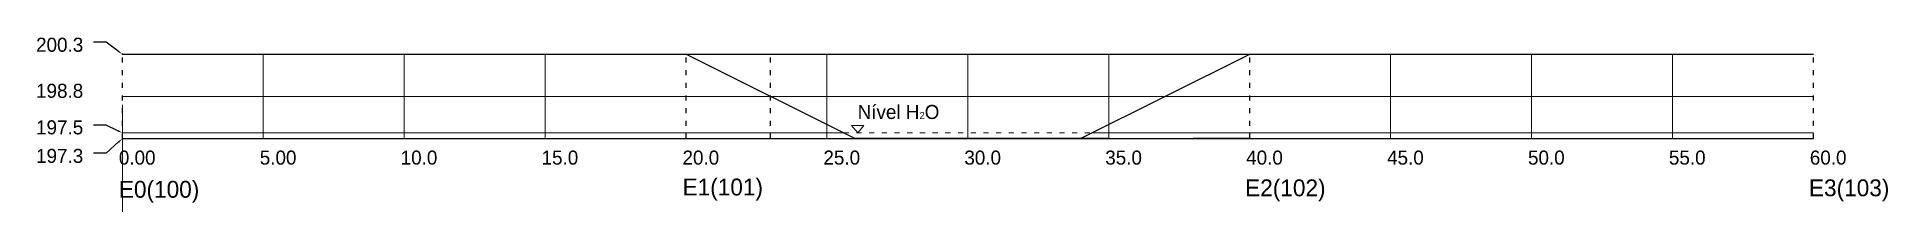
# Model space of a CAD drawing. Extents: x -3 to 144, y 0 to 202.
# Drawn here: x -3 to 62.6, y 195 to 200.9 of the extents above; entities that cross this region are included whole.
import ezdxf
from ezdxf import colors
from ezdxf.entities.mleader import LeaderData, LeaderLine
from ezdxf.math import Vec2, Vec3

# ---------------------------------------------------------------- set-up
doc = ezdxf.new("R2010")
doc.units = 0
doc.header["$MEASUREMENT"] = 0
doc.linetypes.add('ACAD_ISO03W100', pattern=[30, 12, -18])
doc.layers.add('PAREDE', color=7, linetype='CONTINUOUS')
doc.styles.add('PADRÃO', font='', dxfattribs={"height": 0.2})
doc.styles.get('PADRÃO').set_extended_font_data('AvantGarde Bk BT')

msp = doc.modelspace()

# ---------------------------------------------------------------- texts
at = {"layer": 'PAREDE', "color": 1, "ltscale": 0.015, "char_height": 0.5, "attachment_point": 1, "style": 'PADRÃO'}
for s, insert in [('200.3', (-3.062, 200.886)), ('198.8', (-3.063, 199.248)), ('197.5', (-3.063, 197.948)), ('197.3', (-3.062, 196.933)), ('0.00', (-0.125, 196.872)), ('5.00', (4.875, 196.872)), ('10.0', (9.875, 196.872)), ('15.0', (14.875, 196.872)), ('20.0', (19.875, 196.872)), ('25.0', (24.875, 196.872)), ('30.0', (29.875, 196.872)), ('35.0', (34.875, 196.872)), ('40.0', (39.875, 196.872)), ('45.0', (44.875, 196.872)), ('50.0', (49.875, 196.872)), ('55.0', (54.875, 196.872)), ('60.0', (59.875, 196.872))]:
    msp.add_mtext_dynamic_manual_height_columns(s, width=0.46469, gutter_width=1, heights=[0], dxfattribs=dict(at, insert=insert))
at = {"layer": 'PAREDE', "color": 4, "ltscale": 0.015, "insert": (26.09, 198.495), "char_height": 0.5, "attachment_point": 1, "style": 'PADRÃO'}
msp.add_mtext_dynamic_manual_height_columns('Nível H{\\H0.5x;2}O', width=4.93161, gutter_width=1, heights=[0], dxfattribs=at)
at = {"layer": 'PAREDE', "ltscale": 0.015, "char_height": 0.6, "attachment_point": 1, "style": 'PADRÃO'}
for s, insert in [('E0(100)', (-0.125, 195.794)), ('E1(101)', (19.877, 195.874)), ('E2(102)', (39.838, 195.846)), ('E3(103)', (59.843, 195.846))]:
    msp.add_mtext_dynamic_manual_height_columns(s, width=0.46469, gutter_width=1, heights=[0], dxfattribs=dict(at, insert=insert))

# ---------------------------------------------------------------- linework, layer by layer
at = {"layer": 'PAREDE', "color": 5, "ltscale": 0.015}
for p, q in [((0, 200.3), (20, 200.3)), ((20, 200.3), (26, 197.3)), ((34, 197.3), (40, 200.3)), ((40, 200.3), (60, 200.3)), ((34, 197.3), (26, 197.3))]:
    msp.add_line(p, q, dxfattribs=at)
at = {"layer": 'PAREDE', "color": 1, "linetype": 'ACAD_ISO03W100', "ltscale": 0.015}
for p, q in [((0, 197.3), (0, 200.3)), ((20, 197.3), (20, 200.3)), ((40, 197.3), (40, 200.3)), ((60, 197.3), (60, 200.3))]:
    msp.add_line(p, q, dxfattribs=at)
at = {"layer": 'PAREDE', "linetype": 'Continuous', "lineweight": 5, "ltscale": 0.015}
msp.add_line((5, 197.301), (5, 200.3), dxfattribs=at)
at = {"layer": 'PAREDE', "linetype": 'ByBlock', "lineweight": 5, "ltscale": 0.015}
for p, q in [((10, 197.3), (10, 200.3)), ((15, 197.3), (15, 200.3)), ((25, 197.3), (25, 200.3)), ((30, 197.3), (30, 200.3)), ((35, 197.3), (35, 200.3)), ((45, 197.3), (45, 200.3)), ((50, 197.3), (50, 200.3)), ((55, 197.3), (55, 200.3)), ((30, 197.3), (30, 198.7)), ((30, 197.3), (30, 198.2)), ((30, 197.3), (30, 197.4))]:
    msp.add_line(p, q, dxfattribs=at)
at = {"layer": 'PAREDE', "ltscale": 0.015}
for p, q in [((20, 200.3), (40, 200.3)), ((0, 197.3), (60, 197.3)), ((0, 197.3), (5, 197.3)), ((5, 197.3), (10, 197.3)), ((10, 197.3), (15, 197.3)), ((15, 197.3), (20, 197.3)), ((20, 197.3), (25, 197.3)), ((25, 197.3), (27, 197.3)), ((25, 197.3), (26, 197.3)), ((30, 197.3), (35, 197.3)), ((35, 197.3), (34, 197.3)), ((35, 197.3), (40, 197.3)), ((40, 197.3), (38, 197.3)), ((40, 197.3), (45, 197.3)), ((45, 197.3), (50, 197.3)), ((50, 197.3), (55, 197.3))]:
    msp.add_line(p, q, dxfattribs=at)
at = {"layer": 'PAREDE', "color": 1, "linetype": 'ACAD_ISO03W100', "ltscale": 0.015}
msp.add_lwpolyline([(23, 197.3), (23, 197.3), (23, 200.3)], dxfattribs=at)
at = {"layer": 'PAREDE', "linetype": 'ByBlock', "lineweight": 5, "ltscale": 0.015}
for points in [[(0, 198.8), (60, 198.8)], [(0, 197.5), (0, 197.5), (25.6, 197.5)], [(34.4, 197.5), (60, 197.5)]]:
    msp.add_lwpolyline(points, dxfattribs=at)
at = {"layer": 'PAREDE', "color": 3, "linetype": 'ByBlock', "lineweight": 5, "ltscale": 0.015}
msp.add_lwpolyline([(0, 0), (0, 198.5)], dxfattribs=at)
at = {"layer": 'PAREDE', "color": 4, "linetype": 'ByBlock', "lineweight": 5, "ltscale": 0.015}
msp.add_lwpolyline([(26.09, 197.5), (26.09, 197.5), (26.305, 197.759), (25.876, 197.759), (26.09, 197.5)], dxfattribs=at)
at = {"layer": 'PAREDE', "color": 4, "linetype": 'ACAD_ISO03W100', "lineweight": 5, "ltscale": 0.015}
msp.add_lwpolyline([(25.6, 197.5), (34.4, 197.5)], dxfattribs=at)
at = {"layer": 'PAREDE', "ltscale": 0.015}
for p in [(0, 200.3), (0, 198.8), (0, 197.3)]:
    msp.add_point(p, dxfattribs=at)

msp.set_redraw_order([(e.dxf.handle, doc.entitydb.next_handle()) for e in msp.query("TEXT MTEXT ATTDEF DIMENSION ARC_DIMENSION")])  # texts and dimensions are drawn at this point

# ---------------------------------------------------------------- leaders
at = {"layer": 'PAREDE', "color": 1, "linetype": 'ByBlock', "lineweight": 5, "ltscale": 0.015}
ml = msp.add_multileader_mtext('Standard', dxfattribs=at)
ml.set_content('', color=1)
ml.set_leader_properties()
ml.build(insert=Vec2(0, 0))
ml.multileader.update_dxf_attribs({"text_right_attachment_type": 6, "dogleg_length": 0.36, "arrow_head_size": 0.18})
ctx = ml.context
ctx.base_point, ctx.char_height, ctx.arrow_head_size, ctx.landing_gap_size, ctx.plane_origin = Vec3(-1.112, 200.816), 0.18, 0.18, 0.09, Vec3(0, 200.3)
ctx.right_attachment, ctx.text_align_type = 6, 2
notes = []
notes.append((ctx, [(0, (1, 1, 0), (-0.572, 200.726), (-1, 0), 0.36, [(0, [(0, 200.3)], 0, [])])]))
ctx.mtext.insert, ctx.mtext.alignment, ctx.mtext.flow_direction = Vec3(-1.022, 200.906), 3, 5
ml = msp.add_multileader_mtext('Standard', dxfattribs=at)
ml.set_content('', color=1)
ml.set_leader_properties()
ml.build(insert=Vec2(0, 0))
ml.multileader.update_dxf_attribs({"text_right_attachment_type": 6, "dogleg_length": 0.36, "arrow_head_size": 0.18})
ctx = ml.context
ctx.base_point, ctx.char_height, ctx.arrow_head_size, ctx.landing_gap_size, ctx.plane_origin = Vec3(-1.112, 197.869), 0.18, 0.18, 0.09, Vec3(0, 197.5)
ctx.right_attachment, ctx.text_align_type = 6, 2
notes.append((ctx, [(0, (1, 1, 0), (-0.572, 197.779), (-1, 0), 0.36, [(0, [(0, 197.5)], 0, [])])]))
ctx.mtext.insert, ctx.mtext.alignment, ctx.mtext.flow_direction = Vec3(-1.022, 197.959), 3, 5
ml = msp.add_multileader_mtext('Standard', dxfattribs=at)
ml.set_content('', color=1)
ml.set_leader_properties()
ml.build(insert=Vec2(0, 0))
ml.multileader.update_dxf_attribs({"text_right_attachment_type": 6, "dogleg_length": 0.36, "arrow_head_size": 0.18})
ctx = ml.context
ctx.base_point, ctx.char_height, ctx.arrow_head_size, ctx.landing_gap_size, ctx.plane_origin = Vec3(-1.112, 196.864), 0.18, 0.18, 0.09, Vec3(0, 197.3)
ctx.right_attachment, ctx.text_align_type = 6, 2
notes.append((ctx, [(0, (1, 1, 0), (-0.572, 196.774), (-1, 0), 0.36, [(0, [(0, 197.3)], 0, [])])]))
ctx.mtext.insert, ctx.mtext.alignment, ctx.mtext.flow_direction = Vec3(-1.022, 196.954), 3, 5
for ctx, leaders in notes:
    for number, flags, end, landing, length, lines in leaders:
        leader = LeaderData()
        leader.index, (leader.has_last_leader_line, leader.has_dogleg_vector, leader.attachment_direction) = number, flags
        leader.last_leader_point, leader.dogleg_vector, leader.dogleg_length = Vec3(end), Vec3(landing), length
        for number, points, colour, breaks in lines:
            line = LeaderLine()
            line.index, line.vertices, line.color, line.breaks = number, Vec3.list(points), colors.encode_raw_color(colour), breaks
            leader.lines.append(line)
        ctx.leaders.append(leader)

doc.saveas('drawing.dxf')
